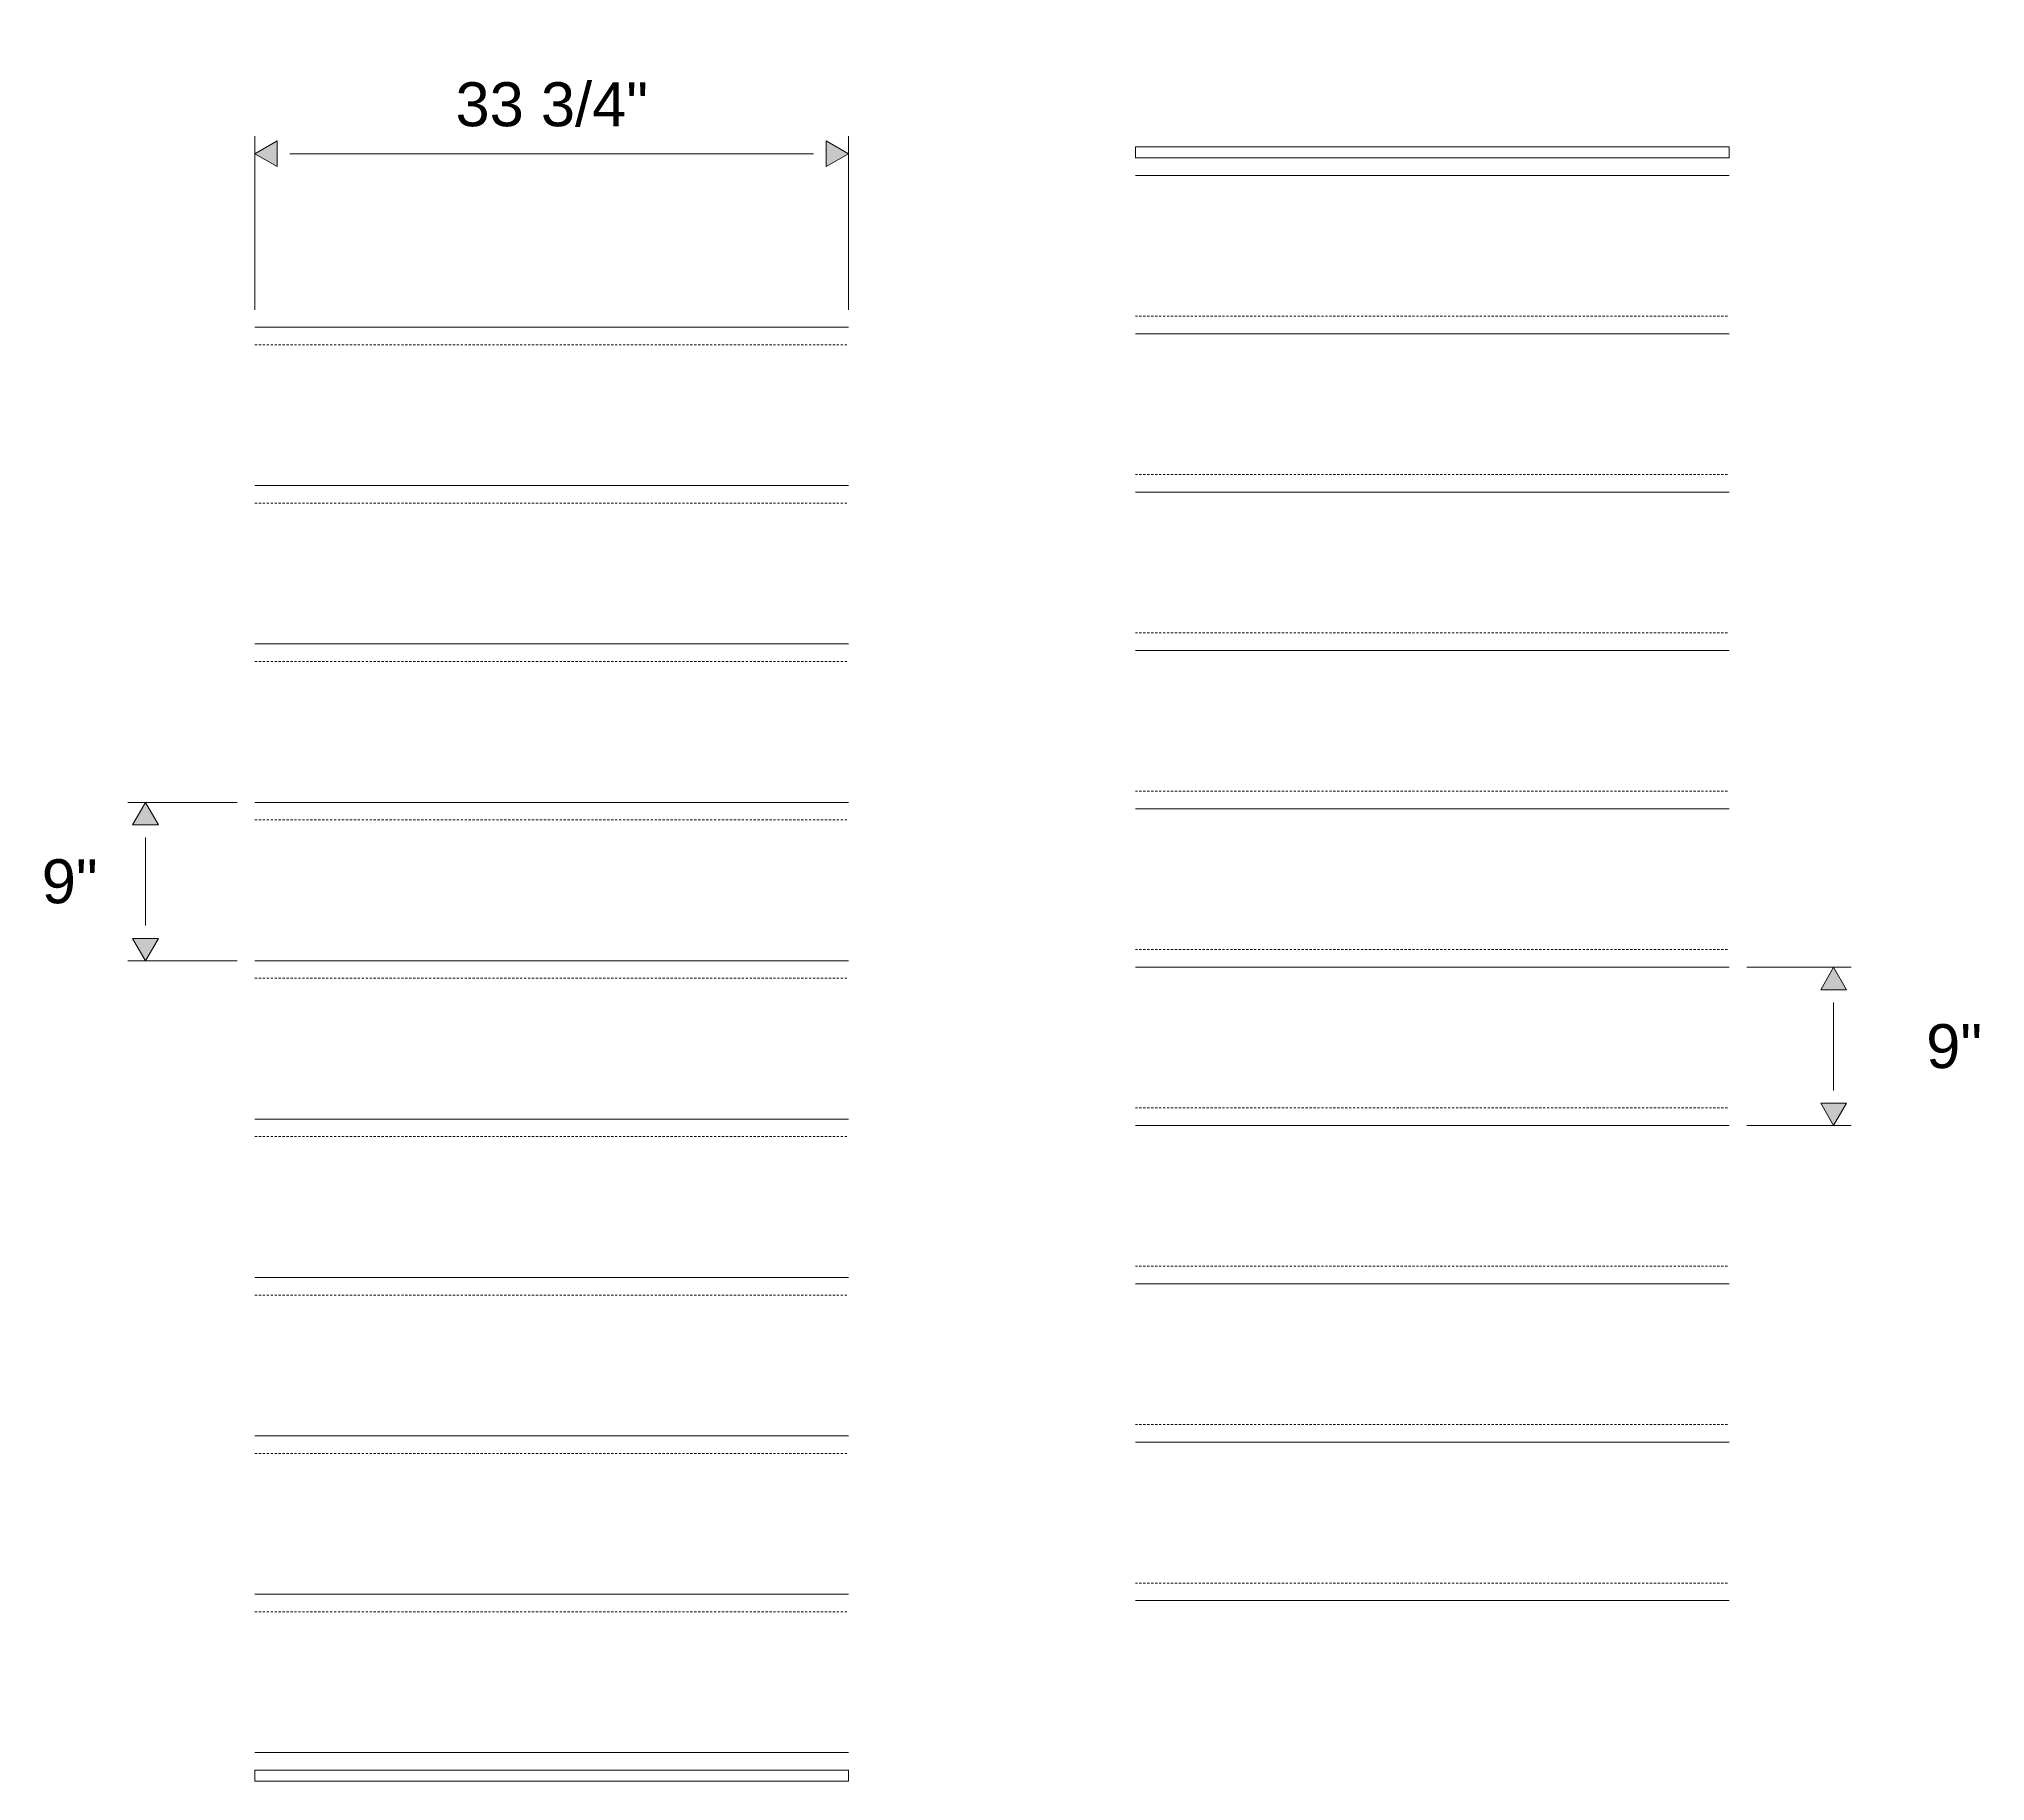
# Model space of a CAD drawing. Header units: inches. Extents: x -20237 to -17371, y 314 to 2010.
# Drawn here: x -20191.9 to -20081.3, y 922.1 to 1021.2 of the extents above; entities that cross this region are included whole.
import ezdxf

# ---------------------------------------------------------------- set-up
doc = ezdxf.new("R2010")
doc.units = ezdxf.units.IN
doc.header["$MEASUREMENT"] = 0
doc.header["$PDMODE"] = 35
doc.linetypes.add('HIDDEN2', pattern=[0.1875, 0.125, -0.0625])
for name, color, linetype, lineweight in [('Dimension', 3, 'Continuous', 9), ('Kick', 4, 'Continuous', 9), ('Kick-Hidden', 4, 'HIDDEN2', 9), ('Treads', 1, 'Continuous', 15)]:
    doc.layers.add(name, color=color, linetype=linetype, lineweight=lineweight)
doc.styles.add('Dimension and Text', font='arial.ttf', dxfattribs={"height": 0.078125})
doc.dimstyles.new('Jerrod Dimension', dxfattribs={"dimscale": 0, "dimtxt": 0.078125, "dimasz": 0.0625, "dimexe": 0.03125, "dimexo": 0.03125, "dimgap": 0.046875, "dimtad": 1, "dimtih": 1, "dimtoh": 1, "dimdec": 4, "dimzin": 1, "dimdsep": 46, "dimlunit": 5, "dimtxsty": 'Dimension and Text', "dimblk": 'arrow', "dimcen": 2.421875, "dimclrd": 3, "dimclre": 3, "dimclrt": 3, "dimadec": 1, "dimazin": 0, "dimtfac": 1, "dimtdec": 4, "dimtmove": 2, "dimatfit": 3, "dimldrblk": 'arrow', "dimfxl": 1, "dimtfillclr": 256, "dimfrac": 2, "dimlwd": -1, "dimlwe": -1, "dimarcsym": 2})

# ---------------------------------------------------------------- blocks, each defined once
blk = doc.blocks.new('arrow')
at = {"layer": 'Dimension'}
blk.add_hatch(color=0, dxfattribs=at).paths.add_polyline_path([(0, 0), (-0.637, 0.368), (-0.637, -0.368)])
at = {"layer": 'Dimension', "color": 0}
for p, q in [((-0.637, -0.368), (-0.637, 0.368)), ((0, 0), (-0.637, 0.368)), ((-0.637, -0.368), (0, 0))]:
    blk.add_line(p, q, dxfattribs=at)
blk = doc.blocks.new('*D469')
at = {"layer": 'Defpoints', "color": 0}
for p in [(-20095.86, 968.39), (-20095.86, 959.39), (-20089.92, 959.39)]:
    blk.add_point(p, dxfattribs=at)
at = {"layer": 'Dimension', "color": 3}
for p, q in [((-20094.86, 968.39), (-20088.92, 968.39)), ((-20089.92, 966.39), (-20089.92, 961.39)), ((-20094.86, 959.39), (-20088.92, 959.39))]:
    blk.add_line(p, q, dxfattribs=at)
at = {"layer": 'Dimension', "color": 3, "xscale": 2, "yscale": 2, "zscale": 2}
for p, rotation in [((-20089.92, 968.39), 90), ((-20089.92, 959.39), 270)]:
    blk.add_blockref('arrow', p, dxfattribs=dict(at, rotation=rotation))
at = {"layer": 'Dimension', "color": 3, "insert": (-20083.07, 963.89), "char_height": 2.5, "attachment_point": 5, "style": 'Dimension and Text'}
blk.add_mtext('9"', dxfattribs=at)
blk = doc.blocks.new('*D473')
at = {"layer": 'Defpoints', "color": 0}
for p in [(-20179.66, 977.76), (-20185.87, 968.76), (-20179.66, 968.76)]:
    blk.add_point(p, dxfattribs=at)
at = {"layer": 'Dimension', "color": 3}
for p, q in [((-20180.66, 977.76), (-20186.87, 977.76)), ((-20185.87, 975.76), (-20185.87, 970.76)), ((-20180.66, 968.76), (-20186.87, 968.76))]:
    blk.add_line(p, q, dxfattribs=at)
at = {"layer": 'Dimension', "color": 3, "xscale": 2, "yscale": 2, "zscale": 2}
for p, rotation in [((-20185.87, 977.76), 90), ((-20185.87, 968.76), 270)]:
    blk.add_blockref('arrow', p, dxfattribs=dict(at, rotation=rotation))
at = {"layer": 'Dimension', "color": 3, "insert": (-20190.18, 973.26), "char_height": 2.5, "attachment_point": 5, "style": 'Dimension and Text'}
blk.add_mtext('9"', dxfattribs=at)
blk = doc.blocks.new('*D447')
at = {"layer": 'Defpoints', "color": 0}
for p in [(-20179.66, 1014.63), (-20179.66, 1004.76), (-20145.91, 1004.76)]:
    blk.add_point(p, dxfattribs=at)
at = {"layer": 'Treads', "color": 3}
for p, q in [((-20179.66, 1005.76), (-20179.66, 1015.63)), ((-20145.91, 1005.76), (-20145.91, 1015.63)), ((-20147.91, 1014.63), (-20177.66, 1014.63))]:
    blk.add_line(p, q, dxfattribs=at)
at = {"layer": 'Treads', "color": 3, "xscale": 2, "yscale": 2, "zscale": 2, "rotation": 180}
blk.add_blockref('arrow', (-20179.66, 1014.63), dxfattribs=at)
at = {"layer": 'Treads', "color": 3, "xscale": 2, "yscale": 2, "zscale": 2}
blk.add_blockref('arrow', (-20145.91, 1014.63), dxfattribs=at)
at = {"layer": 'Treads', "color": 3, "insert": (-20162.78, 1017.42), "char_height": 2.5, "attachment_point": 5, "style": 'Dimension and Text'}
blk.add_mtext('33 3/4"', dxfattribs=at)

msp = doc.modelspace()

# ---------------------------------------------------------------- linework, layer by layer
at = {"layer": 'Kick'}
for points in [[(-20129.60947, 1015.01962), (-20095.85947, 1015.01962), (-20095.85947, 1014.39462), (-20129.60947, 1014.39462)], [(-20179.65623, 922.13814), (-20145.90623, 922.13814), (-20145.90623, 922.76314), (-20179.65623, 922.76314)]]:
    msp.add_lwpolyline(points, close=True, dxfattribs=at)
at = {"layer": 'Kick-Hidden'}
for p, q in [((-20129.60947, 1005.39462), (-20095.85947, 1005.39462)), ((-20179.65623, 1003.76314), (-20145.90623, 1003.76314)), ((-20129.60947, 996.39462), (-20095.85947, 996.39462)), ((-20179.65623, 994.76314), (-20145.90623, 994.76314)), ((-20129.60947, 987.39462), (-20095.85947, 987.39462)), ((-20179.65623, 985.76314), (-20145.90623, 985.76314)), ((-20129.60947, 978.39462), (-20095.85947, 978.39462)), ((-20179.65623, 976.76314), (-20145.90623, 976.76314)), ((-20129.60947, 969.39462), (-20095.85947, 969.39462)), ((-20179.65623, 967.76314), (-20145.90623, 967.76314)), ((-20129.60947, 960.39462), (-20095.85947, 960.39462)), ((-20179.65623, 958.76314), (-20145.90623, 958.76314)), ((-20129.60947, 951.39462), (-20095.85947, 951.39462)), ((-20179.65623, 949.76314), (-20145.90623, 949.76314)), ((-20129.60947, 942.39462), (-20095.85947, 942.39462)), ((-20179.65623, 940.76314), (-20145.90623, 940.76314)), ((-20129.60947, 933.39462), (-20095.85947, 933.39462)), ((-20179.65623, 931.76314), (-20145.90623, 931.76314))]:
    msp.add_line(p, q, dxfattribs=at)
at = {"layer": 'Treads'}
for p, q in [((-20129.60947, 1013.39462), (-20095.85947, 1013.39462)), ((-20179.65623, 1004.76314), (-20145.90623, 1004.76314)), ((-20129.60947, 1004.39462), (-20095.85947, 1004.39462)), ((-20179.65623, 995.76314), (-20145.90623, 995.76314)), ((-20129.60947, 995.39462), (-20095.85947, 995.39462)), ((-20179.65623, 986.76314), (-20145.90623, 986.76314)), ((-20129.60947, 986.39462), (-20095.85947, 986.39462)), ((-20179.65623, 977.76314), (-20145.90623, 977.76314)), ((-20129.60947, 977.39462), (-20095.85947, 977.39462)), ((-20179.65623, 968.76314), (-20145.90623, 968.76314)), ((-20129.60947, 968.39462), (-20095.85947, 968.39462)), ((-20179.65623, 959.76314), (-20145.90623, 959.76314)), ((-20129.60947, 959.39462), (-20095.85947, 959.39462)), ((-20179.65623, 950.76314), (-20145.90623, 950.76314)), ((-20129.60947, 950.39462), (-20095.85947, 950.39462)), ((-20179.65623, 941.76314), (-20145.90623, 941.76314)), ((-20129.60947, 941.39462), (-20095.85947, 941.39462)), ((-20179.65623, 932.76314), (-20145.90623, 932.76314)), ((-20129.60947, 932.39462), (-20095.85947, 932.39462)), ((-20179.65623, 923.76314), (-20145.90623, 923.76314))]:
    msp.add_line(p, q, dxfattribs=at)

# ---------------------------------------------------------------- dimensions: what is measured, and where the dimension line sits
at = {"layer": 'Dimension'}
for base, p1, p2, picture, middle in [((-20185.87344, 968.76314), (-20179.65623, 977.76314), (-20179.65623, 968.76314), '*D473', (-20190.1763, 973.26314)), ((-20089.92292, 959.39462), (-20095.85947, 968.39462), (-20095.85947, 959.39462), '*D469', (-20083.06719, 963.89462))]:
    dim = msp.add_linear_dim(base=base, p1=p1, p2=p2, angle=90, dimstyle='Jerrod Dimension', override={"dimpost": '"'}, dxfattribs=at)
    dim.commit()
    dim.dimension.update_dxf_attribs({"geometry": picture, "text_midpoint": middle})
at = {"layer": 'Treads'}
dim = msp.add_linear_dim(base=(-20179.65623, 1014.62973), p1=(-20145.90623, 1004.76314), p2=(-20179.65623, 1004.76314), dimstyle='Jerrod Dimension', override={"dimpost": '"'}, dxfattribs=at)
dim.commit()
dim.dimension.update_dxf_attribs({"geometry": '*D447', "text_midpoint": (-20162.78123, 1017.42321)})

doc.saveas('drawing.dxf')
